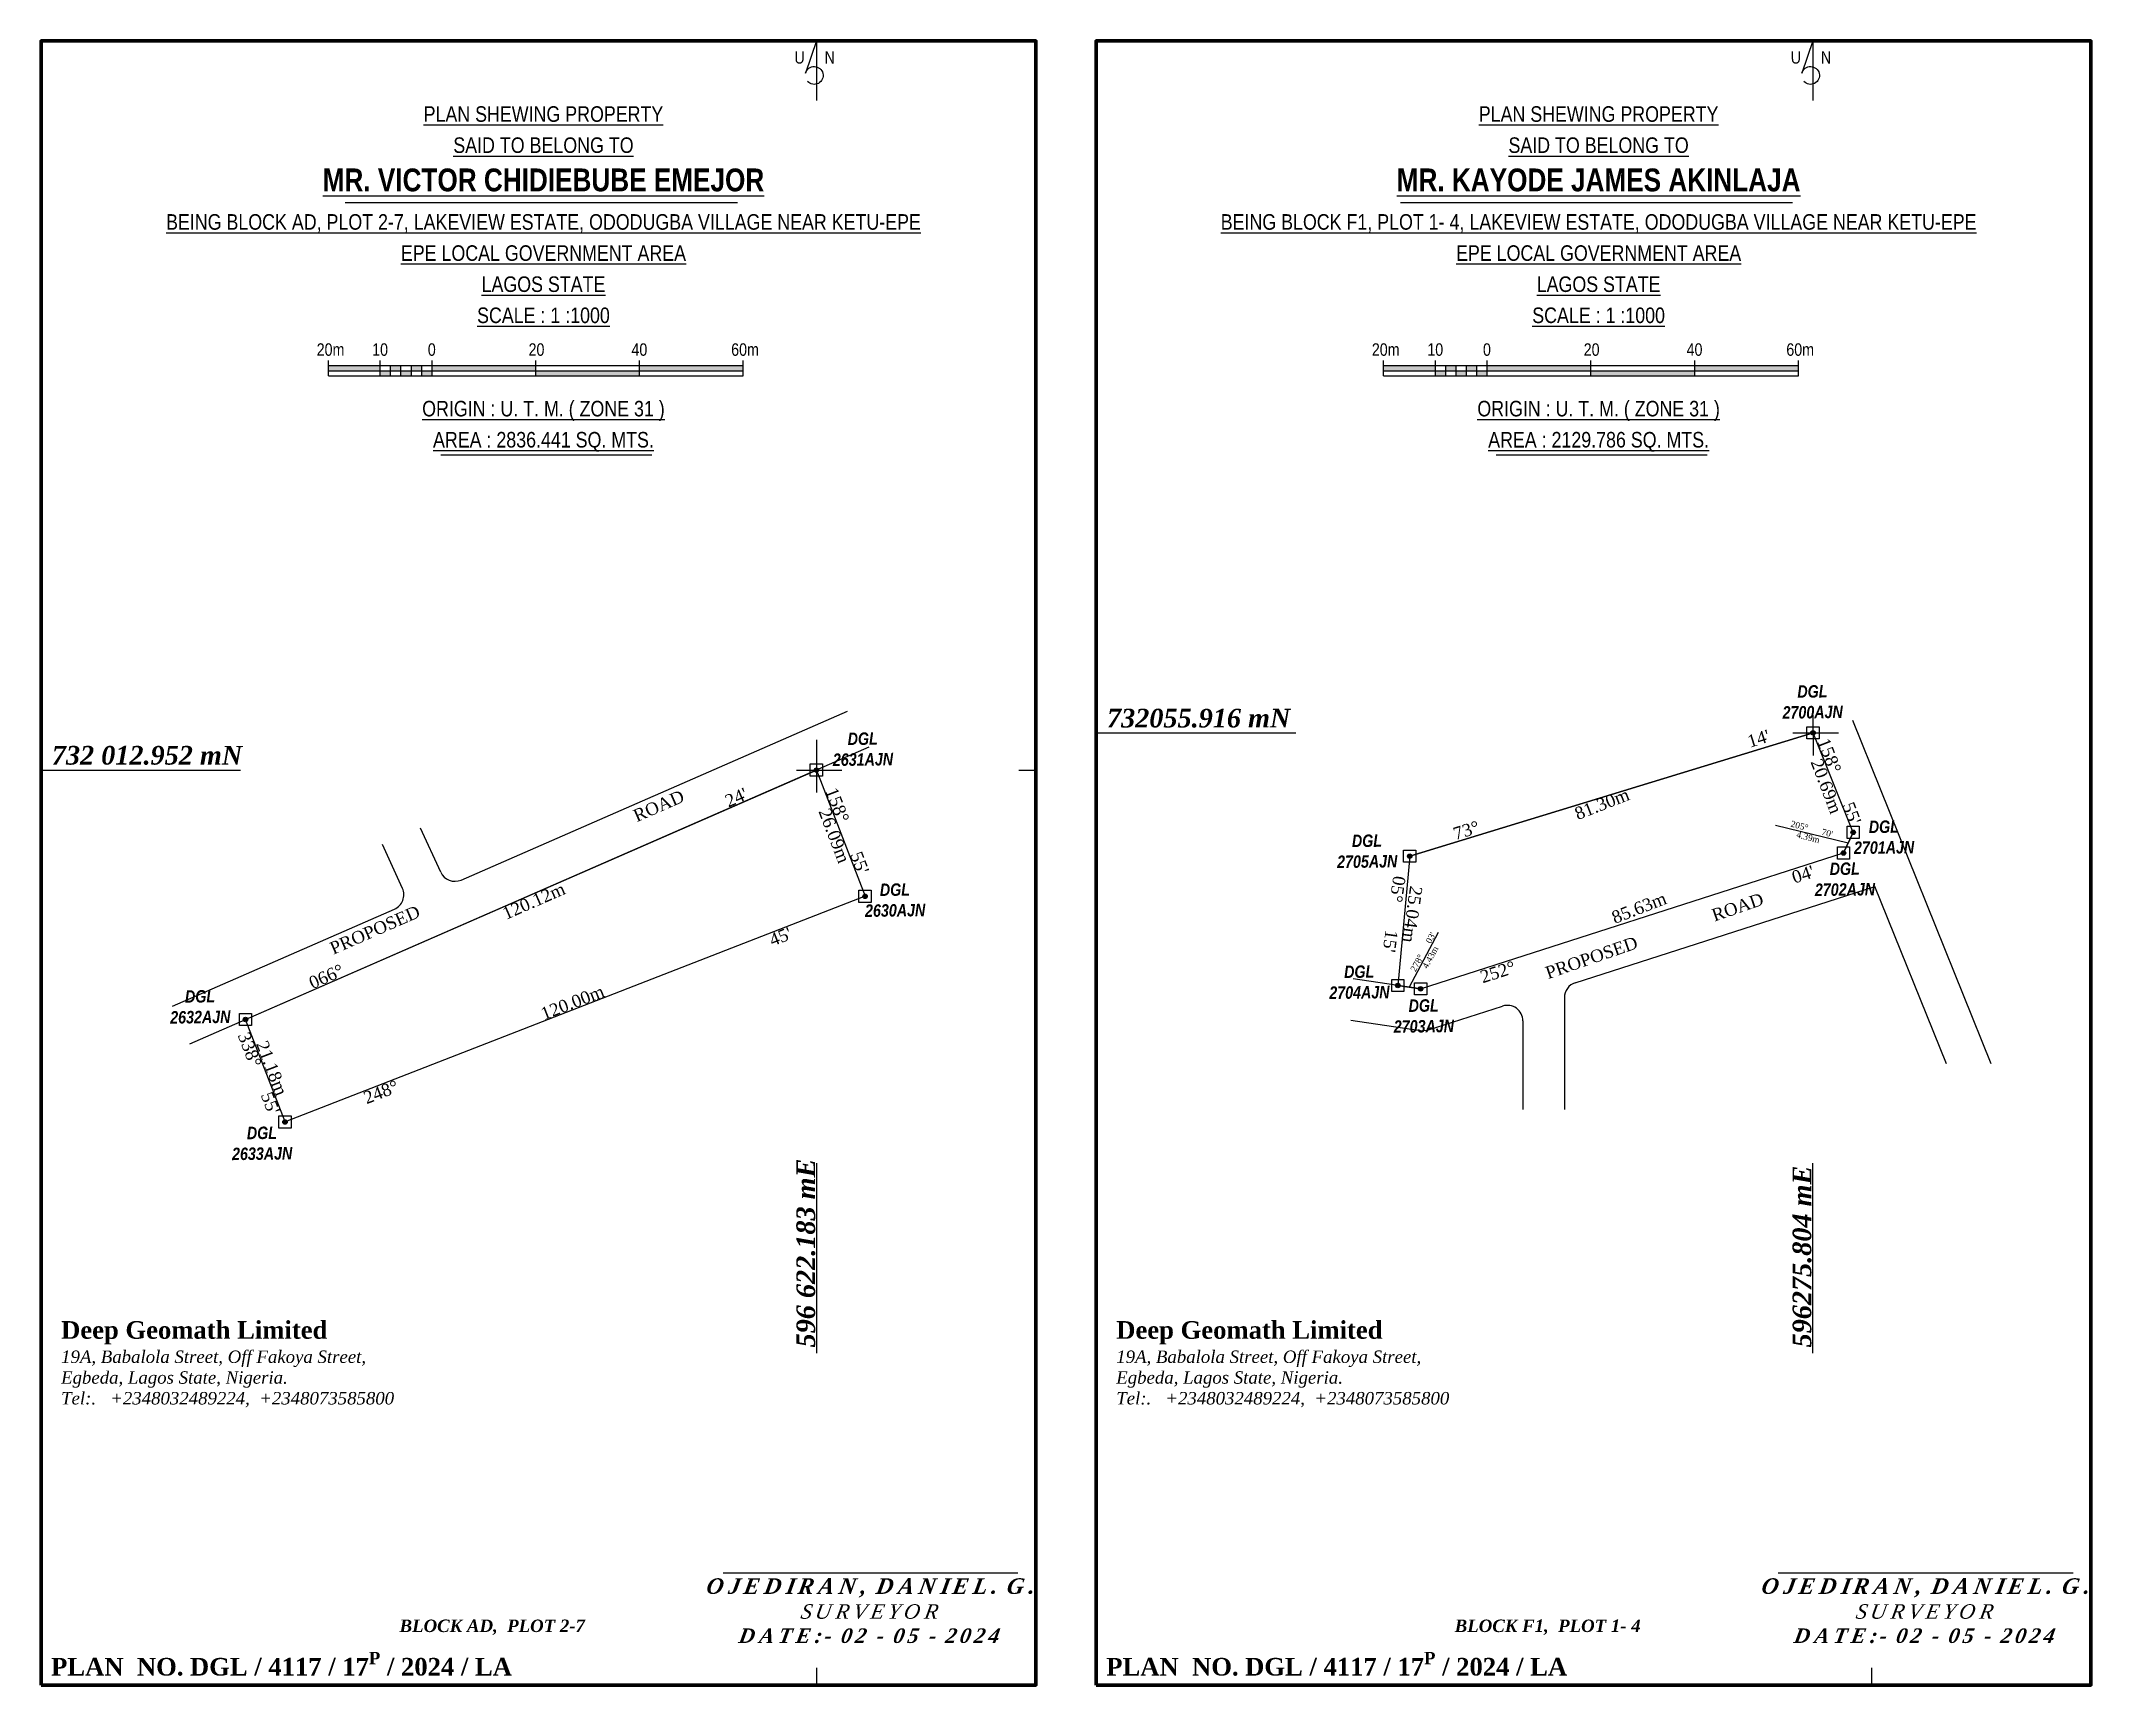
# Model space of a CAD drawing. Header units: metres. Extents: x 527079 to 600981, y 729644 to 782828.
# Drawn here: x 598532.2 to 598927.4, y 730621.8 to 730938.8 of the extents above; entities that cross this region are included whole.
import ezdxf

# ---------------------------------------------------------------- set-up
doc = ezdxf.new("R2010")
doc.units = ezdxf.units.M
doc.header["$MEASUREMENT"] = 0
doc.layers.add('adjusted', color=7, linetype='Continuous')
doc.layers.add('GRID&TITLE', color=7, linetype='Continuous')
doc.styles.add('style2', font='')
doc.styles.get('style2').set_extended_font_data('Arial Black')

msp = doc.modelspace()

# ---------------------------------------------------------------- texts
at = {"color": 0}
for s, insert, char_height, width, attachment_point in [('{\\fArial Narrow|b0|i0|c0|p34;U     N}', (598681.32843, 730936.86312), 2.4, 53.8502379, 2), ('{\\fArial Narrow|b0|i0|c0|p34;U     N}', (598873.40724, 730936.86312), 2.4, 53.8502379, 2), ('{\\fArial Narrow|b0|i0|c0|p34;20m}', (598588.00423, 730880.53197), 2.4, 53.8502379, 2), ('{\\fArial Narrow|b0|i0|c0|p34;10}', (598597.55661, 730880.53197), 2.4, 53.8502379, 2), ('{\\fArial Narrow|b0|i0|c0|p34;0}', (598607.52145, 730880.53197), 2.4, 53.8502379, 2), ('{\\fArial Narrow|b0|i0|c0|p34;20}', (598627.70687, 730880.53197), 2.4, 53.8502379, 2), ('{\\fArial Narrow|b0|i0|c0|p34;40}', (598647.54099, 730880.53197), 2.4, 53.8502379, 2), ('{\\fArial Narrow|b0|i0|c0|p34;60m}', (598667.91291, 730880.53197), 2.4, 53.8502379, 2), ('{\\fArial Narrow|b0|i0|c0|p34;20m}', (598791.42722, 730880.53197), 2.4, 53.8502379, 2), ('{\\fArial Narrow|b0|i0|c0|p34;10}', (598800.9796, 730880.53197), 2.4, 53.8502379, 2), ('{\\fArial Narrow|b0|i0|c0|p34;0}', (598810.94443, 730880.53197), 2.4, 53.8502379, 2), ('{\\fArial Narrow|b0|i0|c0|p34;20}', (598831.12986, 730880.53197), 2.4, 53.8502379, 2), ('{\\fArial Narrow|b0|i0|c0|p34;40}', (598850.96398, 730880.53197), 2.4, 53.8502379, 2), ('{\\fArial Narrow|b0|i0|c0|p34;60m}', (598871.3359, 730880.53197), 2.4, 53.8502379, 2), ('{\\fTimes New Roman|b1|i1|c0|p18;732055.916 mN}', (598737.69692, 730810.06794), 3.6, 91.9257543, 1), ('{\\fTimes New Roman|b1|i1|c0|p18;732 012.952 mN}', (598534.27394, 730802.90648), 3.6, 91.9257543, 1), ('\\pi0.2701;{\\fTimes New Roman|b1|i1|c0|p18;\\H0.8824x;\\Q10.5;\\T1.3;OJEDIRAN, DANIEL. G.\\H1.1x;\\P\\fTimes New Roman|b0|i1|c0|p18;\\H0.8485x;SURVEYOR\\fTimes New Roman|b1|i1|c0|p18;\\P\\pi0;DATE:- 02 - 05 - 2024}', (598691.96869, 730642.41107), 3.4, 62.8671022, 2), ('\\pi0.2701;{\\fTimes New Roman|b1|i1|c0|p18;\\H0.8824x;\\Q10.5;\\T1.3;OJEDIRAN, DANIEL. G.\\H1.1x;\\P\\fTimes New Roman|b0|i1|c0|p18;\\H0.8485x;SURVEYOR\\fTimes New Roman|b1|i1|c0|p18;\\P\\pi0;DATE:- 02 - 05 - 2024}', (598895.39168, 730642.41107), 3.4, 62.8671022, 2), ('{\\fTimes New Roman|b1|i1|c0|p18;BLOCK AD,  PLOT 2-7}', (598601.30336, 730634.45028), 2.4, 91.9257543, 1), ('{\\fTimes New Roman|b1|i1|c0|p18;BLOCK F1,  PLOT 1- 4}', (598804.72634, 730634.45028), 2.4, 91.9257543, 1), ('\\A1;{\\fTimes New Roman|b1|i0|c0|p18;\\H1.03x;PLAN  NO.\\H0.9706x; \\H1.03x;DGL / 4117 / 17\\H0.7x;\\SP^ ;\\H1.429x; / 2024 / LA}', (598534.12445, 730628.21166), 3.3, 196.2580772, 1), ('\\A1;{\\fTimes New Roman|b1|i0|c0|p18;\\H1.03x;PLAN  NO.\\H0.9706x; \\H1.03x;DGL / 4117 / 17\\H0.7x;\\SP^ ;\\H1.429x; / 2024 / LA}', (598737.54744, 730628.21166), 3.3, 196.2580772, 1)]:
    msp.add_mtext(s, dxfattribs=dict(at, insert=insert, char_height=char_height, width=width, attachment_point=attachment_point))
at = {"color": 0, "char_height": 3, "width": 226.0015138, "attachment_point": 2, "line_spacing_factor": 1.2}
for s, insert in [('{\\fArial Narrow|b0|i0|c0|p34;\\LPLAN SHEWING PROPERTY\\PSAID TO BELONG TO\\P\\fArial Narrow|b1|i0|c0|p34;\\H1.467x;MR. VICTOR CHIDIEBUBE EMEJOR \\P\\fArial Narrow|b0|i0|c0|p34;\\H0.6817x;BEING BLOCK AD, PLOT 2-7, LAKEVIEW ESTATE, ODODUGBA VILLAGE NEAR KETU-EPE\\PEPE \\H0.9995x;LOCAL GOVERNMENT AREA\\PLAGOS STATE\\PSCALE : 1 :1000\\P\\P\\PORIGIN : U. T. M. ( ZONE 31 )\\PAREA : 2836.441 SQ. MTS.}', (598629.05085, 730926.24588)), ('{\\fArial Narrow|b0|i0|c0|p34;\\LPLAN SHEWING PROPERTY\\PSAID TO BELONG TO\\P\\fArial Narrow|b1|i0|c0|p34;\\H1.467x;MR. KAYODE JAMES AKINLAJA\\P\\fArial Narrow|b0|i0|c0|p34;\\H0.6817x;BEING BLOCK F1, PLOT 1- 4, LAKEVIEW ESTATE, ODODUGBA VILLAGE NEAR KETU-EPE\\PEPE \\H0.9995x;LOCAL GOVERNMENT AREA\\PLAGOS STATE\\PSCALE : 1 :1000\\P\\P\\PORIGIN : U. T. M. ( ZONE 31 )\\PAREA : 2129.786 SQ. MTS.}', (598832.47384, 730926.24588))]:
    msp.add_mtext(s, dxfattribs=dict(at, insert=insert))
at = {"color": 0}
for s, insert, char_height, width, attachment_point, rotation in [('\\pxt115;{\\fArial Narrow|b1|i1|c0|p34;DGL\\P2700AJN}', (598873.67406, 730814.6224), 2.4, 278.2584131, 2, 0.6991952), ('\\pxt115;{\\fArial Narrow|b1|i1|c0|p34;DGL\\P2631AJN}', (598690.5813, 730805.50574), 2.4, 278.2584131, 2, 0.6991952), ('\\pxt115;{\\fArial Narrow|b1|i1|c0|p34;DGL\\P2701AJN}', (598887.44537, 730788.53025), 2.4, 278.2584131, 2, 0.6991952), ('\\pxt115;{\\fArial Narrow|b1|i1|c0|p34;DGL\\P2705AJN}', (598787.80072, 730785.82666), 2.4, 278.2584131, 2, 0.6991952), ('\\pxt115;{\\fArial Narrow|b1|i1|c0|p34;DGL\\P2702AJN}', (598879.90398, 730780.42982), 2.4, 278.2584131, 2, 0.6991952), ('\\pxt115;{\\fArial Narrow|b1|i1|c0|p34;DGL\\P2630AJN}', (598696.79029, 730776.40542), 2.4, 278.2584131, 2, 0.6991952), ('\\pxt115;{\\fArial Narrow|b1|i1|c0|p34;DGL\\P2704AJN}', (598786.29471, 730760.58365), 2.4, 278.2584131, 2, 0.6991952), ('\\pxt115;{\\fArial Narrow|b1|i1|c0|p34;DGL\\P2632AJN}', (598562.82896, 730755.82862), 2.4, 278.2584131, 2, 0.6991952), ('\\pxt115;{\\fArial Narrow|b1|i1|c0|p34;DGL\\P2703AJN}', (598798.72664, 730754.05505), 2.4, 278.2584131, 2, 0.6991952), ('\\pxt115;{\\fArial Narrow|b1|i1|c0|p34;DGL\\P2633AJN}', (598574.75445, 730729.5009), 2.4, 278.2584131, 2, 0.6991952), ('{\\fTimes New Roman|b1|i1|c0|p18;596 622.183 mE}', (598677.8167, 730686.92519), 3.6, 93.3524288, 1, 90), ('{\\fTimes New Roman|b1|i1|c0|p18;596275.804 mE}', (598869.87089, 730686.92519), 3.6, 93.3524288, 1, 90)]:
    msp.add_mtext(s, dxfattribs=dict(at, insert=insert, char_height=char_height, width=width, attachment_point=attachment_point, rotation=rotation))
at = {"color": 0, "linetype": 'Continuous', "lineweight": -3}
for s, insert, char_height, attachment_point, rotation in [("{\\fTimes New Roman|b0|i0|c0|p18;73°                                                            14'}", (598835.30915, 730794.24721), 2.4, 8, 17.4228516), ("{\\fTimes New Roman|b0|i0|c0|p18;158°       55'}", (598877.74287, 730795.65534), 2.4, 8, 291.0767749), ('{\\fTimes New Roman|b0|i0|c0|p18;20.69m}', (598877.50959, 730795.56544), 2.4, 2, 291.0767749), ("{\\fTimes New Roman|b0|i0|c0|p18;066°                                                                                         24'}", (598626.59277, 730774.32097), 2.4, 8, 23.597943), ('{\\fTimes New Roman|b0|i0|c0|p18;PROPOSED                                                  ROAD}', (598621.53941, 730779.67007), 2.4, 2, 23.597943), ("{\\fTimes New Roman|b0|i0|c0|p18;158°       55'}", (598686.48642, 730786.12172), 2.4, 8, 291.0767749), ('{\\fTimes New Roman|b0|i0|c0|p18;81.30m}', (598832.68381, 730792.82357), 2.4, 2, 21.3936714), ('{\\fTimes New Roman|b0|i0|c0|p18;26.09m}', (598686.25315, 730786.03181), 2.4, 2, 291.0767749), ("{\\fTimes New Roman|b0|i0|c0|p18;205°      70'}", (598873.70715, 730787.47989), 1.2, 2, 345.3113961), ('{\\fTimes New Roman|b0|i0|c0|p18;4.39m}', (598872.71956, 730784.68973), 1.2, 8, 345.3113961), ("{\\fTimes New Roman|b0|i0|c0|p18;252°                                                              04'}", (598841.47158, 730769.67715), 2.4, 2, 17.7335351), ('{\\fTimes New Roman|b0|i0|c0|p18;120.12m}', (598626.69285, 730774.09187), 2.4, 2, 23.597943), ("{\\fTimes New Roman|b0|i0|c0|p18;05°      15'}", (598794.25287, 730770.29943), 2.4, 2, 262.0021664), ('{\\fTimes New Roman|b0|i0|c0|p18;25.04m}', (598795.3383, 730770.59951), 2.4, 8, 262.0021664), ('{\\fTimes New Roman|b0|i0|c0|p18;PROPOSED                 ROAD}', (598842.84396, 730767.42152), 2.4, 2, 19.0803371), ('{\\fTimes New Roman|b0|i0|c0|p18;85.63m}', (598840.7199, 730770.52052), 2.4, 8, 21.2579226), ("{\\fTimes New Roman|b0|i0|c0|p18;248°                                                                                     45'}", (598635.18844, 730752.03425), 2.4, 2, 21.2579226), ("{\\fTimes New Roman|b0|i0|c0|p18;278°      03'}", (598798.10001, 730763.48384), 1.2, 2, 61.427251), ('{\\fTimes New Roman|b0|i0|c0|p18;4.43m}', (598800.57167, 730761.85558), 1.2, 8, 61.427251), ('{\\fTimes New Roman|b0|i0|c0|p18;120.00m}', (598635.0978, 730752.26724), 2.4, 8, 21.2579226), ("{\\fTimes New Roman|b0|i0|c0|p18;338°      55'}", (598575.29951, 730740.23545), 2.4, 2, 291.0767749), ('{\\fTimes New Roman|b0|i0|c0|p18;21.18m}', (598575.53278, 730740.32535), 2.4, 8, 291.0767749)]:
    msp.add_mtext(s, dxfattribs=dict(at, insert=insert, char_height=char_height, attachment_point=attachment_point, rotation=rotation))
at = {"layer": 'GRID&TITLE', "color": 0, "char_height": 3, "width": 235.1699559, "attachment_point": 1, "style": 'style2'}
for insert in [(598536.0581, 730691.99669), (598739.48109, 730691.99669)]:
    msp.add_mtext('{\\fTimes New Roman|b1|i0|c0|p18;\\H1.133x;Deep Geomath Limited\\P\\fTimes New Roman|b0|i1|c0|p18;\\H0.7061x;19A, Babalola Street, Off Fakoya Street, \\PEgbeda, Lagos State, Nigeria.\\PTel:.   +2348032489224,  +2348073585800}', dxfattribs=dict(at, insert=insert))

# ---------------------------------------------------------------- hatches: boundary and pattern name
h = msp.add_hatch(color=0)
h.paths.add_polyline_path([(598597.57979, 730876.2501), (598587.57979, 730876.2501), (598587.57979, 730875.2501), (598597.57979, 730875.2501)])
h.paths.add_polyline_path([(598627.57979, 730876.2501), (598607.57979, 730876.2501), (598607.57979, 730875.2501), (598627.57979, 730875.2501)])
h.paths.add_polyline_path([(598667.57979, 730876.2501), (598647.57979, 730876.2501), (598647.57979, 730875.2501), (598667.57979, 730875.2501)])
h = msp.add_hatch(color=0)
h.paths.add_polyline_path([(598605.57979, 730875.2501), (598605.57979, 730874.2501), (598607.57979, 730874.2501), (598607.57979, 730875.2501)])
h.paths.add_polyline_path([(598603.57979, 730876.2501), (598603.57979, 730875.2501), (598605.57979, 730875.2501), (598605.57979, 730876.2501)])
h.paths.add_polyline_path([(598603.57979, 730874.2501), (598603.57979, 730875.2501), (598601.57979, 730875.2501), (598601.57979, 730874.2501)])
h.paths.add_polyline_path([(598599.57979, 730876.2501), (598599.57979, 730875.2501), (598601.57979, 730875.2501), (598601.57979, 730876.2501)])
h.paths.add_polyline_path([(598597.57979, 730875.2501), (598597.57979, 730874.2501), (598599.57979, 730874.2501), (598599.57979, 730875.2501)])
for points in [[(598647.57979, 730875.2501), (598627.57979, 730875.2501), (598627.57979, 730874.2501), (598647.57979, 730874.2501)], [(598851.00278, 730875.2501), (598831.00278, 730875.2501), (598831.00278, 730874.2501), (598851.00278, 730874.2501)], [(598874.23917, 730805.43601, 1), (598873.37914, 730805.43601, 1)], [(598682.10872, 730798.24866, 1), (598681.2487, 730798.24866, 1)], [(598881.97742, 730786.24344, 1), (598881.11739, 730786.24344, 1)], [(598796.49262, 730781.64965, 1), (598795.63259, 730781.64965, 1)], [(598880.113, 730782.26551, 1), (598879.25298, 730782.26551, 1)], [(598691.49088, 730773.90487, 1), (598690.63085, 730773.90487, 1)], [(598794.19438, 730756.71596, 1), (598793.33436, 730756.71596, 1)], [(598798.58213, 730756.06174, 1), (598797.7221, 730756.06174, 1)], [(598572.03693, 730750.16418, 1), (598571.1769, 730750.16418, 1)], [(598579.65539, 730730.39662, 1), (598578.79536, 730730.39662, 1)]]:
    msp.add_hatch(color=0).paths.add_polyline_path(points)
h = msp.add_hatch(color=0)
h.paths.add_polyline_path([(598801.00278, 730876.2501), (598791.00278, 730876.2501), (598791.00278, 730875.2501), (598801.00278, 730875.2501)])
h.paths.add_polyline_path([(598831.00278, 730876.2501), (598811.00278, 730876.2501), (598811.00278, 730875.2501), (598831.00278, 730875.2501)])
h.paths.add_polyline_path([(598871.00278, 730876.2501), (598851.00278, 730876.2501), (598851.00278, 730875.2501), (598871.00278, 730875.2501)])
h = msp.add_hatch(color=0)
h.paths.add_polyline_path([(598809.00278, 730875.2501), (598809.00278, 730874.2501), (598811.00278, 730874.2501), (598811.00278, 730875.2501)])
h.paths.add_polyline_path([(598807.00278, 730876.2501), (598807.00278, 730875.2501), (598809.00278, 730875.2501), (598809.00278, 730876.2501)])
h.paths.add_polyline_path([(598807.00278, 730874.2501), (598807.00278, 730875.2501), (598805.00278, 730875.2501), (598805.00278, 730874.2501)])
h.paths.add_polyline_path([(598803.00278, 730876.2501), (598803.00278, 730875.2501), (598805.00278, 730875.2501), (598805.00278, 730876.2501)])
h.paths.add_polyline_path([(598801.00278, 730875.2501), (598801.00278, 730874.2501), (598803.00278, 730874.2501), (598803.00278, 730875.2501)])

# ---------------------------------------------------------------- linework, layer by layer
at = {"color": 0}
for p, q in [((598587.57979, 730874.2501), (598587.57979, 730877.2501)), ((598587.57979, 730874.2501), (598587.57979, 730877.2501)), ((598597.57979, 730874.2501), (598597.57979, 730877.2501)), ((598597.57979, 730874.2501), (598597.57979, 730877.2501)), ((598599.57979, 730874.2501), (598599.57979, 730876.2501)), ((598601.57979, 730874.2501), (598601.57979, 730876.2501)), ((598603.57979, 730874.2501), (598603.57979, 730876.2501)), ((598605.57979, 730874.2501), (598605.57979, 730876.2501)), ((598607.57979, 730874.2501), (598607.57979, 730877.2501)), ((598627.57979, 730874.2501), (598627.57979, 730877.2501)), ((598627.57979, 730875.2501), (598647.57979, 730875.2501)), ((598647.57979, 730874.2501), (598647.57979, 730877.2501)), ((598667.57979, 730874.2501), (598667.57979, 730877.2501)), ((598791.00278, 730874.2501), (598791.00278, 730877.2501)), ((598791.00278, 730874.2501), (598791.00278, 730877.2501)), ((598801.00278, 730874.2501), (598801.00278, 730877.2501)), ((598801.00278, 730874.2501), (598801.00278, 730877.2501)), ((598803.00278, 730874.2501), (598803.00278, 730876.2501)), ((598805.00278, 730874.2501), (598805.00278, 730876.2501)), ((598807.00278, 730874.2501), (598807.00278, 730876.2501)), ((598809.00278, 730874.2501), (598809.00278, 730876.2501)), ((598811.00278, 730874.2501), (598811.00278, 730877.2501)), ((598831.00278, 730874.2501), (598831.00278, 730877.2501)), ((598831.00278, 730875.2501), (598851.00278, 730875.2501)), ((598851.00278, 730874.2501), (598851.00278, 730877.2501)), ((598871.00278, 730874.2501), (598871.00278, 730877.2501)), ((598613.17237, 730777.05194), (598687.69477, 730809.60679)), ((598560.89132, 730745.48311), (598691.87013, 730802.70075)), ((598601.87056, 730775.4398), (598598.02204, 730783.88654)), ((598609.24143, 730778.55722), (598605.36967, 730787.05497)), ((598557.52556, 730752.74282), (598600.34152, 730771.44682)), ((598663.67313, 730643.46248), (598720.51107, 730643.46248)), ((598867.09611, 730643.46248), (598923.93405, 730643.46248))]:
    msp.add_line(p, q, dxfattribs=at)
for p, q in [((598873.80915, 730805.43601), (598873.80915, 730808.8345)), ((598908.16928, 730741.60914), (598881.48774, 730807.78525)), ((598873.80915, 730805.43601), (598873.80915, 730801.06833)), ((598880.58929, 730784.17808), (598866.59251, 730787.56107)), ((598827.96712, 730757.24116), (598885.75274, 730775.81328)), ((598899.54351, 730741.60914), (598885.75274, 730775.81328)), ((598798.15212, 730756.06174), (598785.13561, 730758.00252)), ((598799.48796, 730748.08805), (598813.96712, 730752.7416)), ((598825.88506, 730754.38505), (598825.88506, 730732.79914)), ((598798.12761, 730747.97696), (598784.70772, 730749.97788)), ((598798.12761, 730747.97696), (598799.48796, 730748.08805)), ((598817.88506, 730749.88549), (598817.88506, 730732.79914))]:
    msp.add_line(p, q)
at = {"color": 1}
for p, q in [((598796.0626, 730781.64965), (598873.80915, 730805.43601)), ((598881.5474, 730786.24344), (598879.68299, 730782.26551)), ((598798.15212, 730756.06174), (598879.68299, 730782.26551))]:
    msp.add_line(p, q, dxfattribs=at)
at = {"color": 0}
for points in [[(598681.67871, 730938.82881), (598679.58877, 730932.65711, -3.816456624), (598679.97722, 730931.01635)], [(598873.75753, 730938.82881), (598871.66759, 730932.65711, -3.816456624), (598872.05604, 730931.01635)]]:
    msp.add_lwpolyline(points, format="xyb", dxfattribs=at)
for points in [[(598681.67871, 730938.82881), (598681.67871, 730927.33462)], [(598873.75753, 730938.82881), (598873.75753, 730927.33462)], [(598590.84177, 730907.70642), (598666.43254, 730907.70642)], [(598794.26475, 730907.70642), (598869.85553, 730907.70642)], [(598587.57979, 730876.2501), (598667.57979, 730876.2501)], [(598587.57979, 730875.2501), (598627.57979, 730875.2501)], [(598647.57979, 730875.2501), (598667.57979, 730875.2501)], [(598791.00278, 730876.2501), (598871.00278, 730876.2501)], [(598791.00278, 730875.2501), (598831.00278, 730875.2501)], [(598851.00278, 730875.2501), (598871.00278, 730875.2501)], [(598587.57979, 730874.2501), (598667.57979, 730874.2501)], [(598791.00278, 730874.2501), (598871.00278, 730874.2501)], [(598609.27277, 730859.06312), (598649.94771, 730859.06312)], [(598812.69576, 730859.06312), (598853.3707, 730859.06312)], [(598681.67871, 730804.0526), (598681.67871, 730793.89765)], [(598735.6057, 730805.41012), (598774.08688, 730805.41012)], [(598869.93603, 730805.43601), (598878.72776, 730805.43601)], [(598872.63146, 730806.6137), (598874.98685, 730806.6137), (598874.98685, 730804.25831), (598872.63146, 730804.25831), (598872.63146, 730806.6137)], [(598532.18272, 730798.24866), (598570.6639, 730798.24866)], [(598677.80559, 730798.24866), (598686.59731, 730798.24866)], [(598680.50101, 730799.42636), (598682.85641, 730799.42636), (598682.85641, 730797.07097), (598680.50101, 730797.07097), (598680.50101, 730799.42636)], [(598720.69702, 730798.24866), (598723.97872, 730798.24866)], [(598880.36971, 730787.42114), (598882.7251, 730787.42114), (598882.7251, 730785.06574), (598880.36971, 730785.06574), (598880.36971, 730787.42114)], [(598794.88491, 730782.82735), (598797.2403, 730782.82735), (598797.2403, 730780.47196), (598794.88491, 730780.47196), (598794.88491, 730782.82735)], [(598878.5053, 730783.4432), (598880.86069, 730783.4432), (598880.86069, 730781.08781), (598878.5053, 730781.08781), (598878.5053, 730783.4432)], [(598689.88317, 730775.08256), (598692.23856, 730775.08256), (598692.23856, 730772.72717), (598689.88317, 730772.72717), (598689.88317, 730775.08256)], [(598795.95706, 730756.32768), (598801.63609, 730766.99243)], [(598792.58668, 730757.89365), (598794.94207, 730757.89365), (598794.94207, 730755.53826), (598792.58668, 730755.53826), (598792.58668, 730757.89365)], [(598796.97442, 730757.23944), (598799.32981, 730757.23944), (598799.32981, 730754.88405), (598796.97442, 730754.88405), (598796.97442, 730757.23944)], [(598570.42922, 730751.34188), (598572.78461, 730751.34188), (598572.78461, 730748.98649), (598570.42922, 730748.98649), (598570.42922, 730751.34188)], [(598578.04768, 730731.57432), (598580.40307, 730731.57432), (598580.40307, 730729.21893), (598578.04768, 730729.21893), (598578.04768, 730731.57432)], [(598681.67871, 730722.42449), (598681.67871, 730685.80547)], [(598873.73291, 730722.42449), (598873.73291, 730685.80547)], [(598681.67871, 730625.12158), (598681.67871, 730621.83481)], [(598885.1017, 730625.12158), (598885.1017, 730621.83481)]]:
    msp.add_lwpolyline(points, dxfattribs=at)
at = {"color": 1}
msp.add_lwpolyline([(598796.0626, 730781.64965), (598793.76437, 730756.71596), (598798.15212, 730756.06174), (598879.68299, 730782.26551), (598881.5474, 730786.24344), (598873.80915, 730805.43601), (598796.0626, 730781.64965)], dxfattribs=at)
at = {"color": 0}
msp.add_lwpolyline([(598571.60691, 730750.16418), (598681.67871, 730798.24866), (598691.06086, 730773.90487), (598579.22538, 730730.39662)], close=True, dxfattribs=at)
for centre in [(598873.80915, 730805.43601), (598681.67871, 730798.24866), (598881.5474, 730786.24344), (598796.0626, 730781.64965), (598879.68299, 730782.26551), (598691.06086, 730773.90487), (598793.76437, 730756.71596), (598798.15212, 730756.06174), (598571.60691, 730750.16418), (598579.22538, 730730.39662)]:
    msp.add_circle(centre, 0.43001, dxfattribs=at)
for centre, start, end in [((598611.97142, 730779.80107), 204.4951059, 293.597943), ((598599.14057, 730774.19596), 293.597943, 24.4951059)]:
    msp.add_arc(centre, 3, start, end, dxfattribs=at)
for centre, start, end in [((598828.88506, 730754.38505), 107.8172423, 180), ((598814.88506, 730749.88549), 0, 107.8172423)]:
    msp.add_arc(centre, 3, start, end)
at = {"layer": 'adjusted', "color": 0, "lineweight": 100}
for points in [[(598532.18272, 730621.83481), (598532.18272, 730938.82881), (598723.97872, 730938.82881), (598723.97872, 730621.83481)], [(598735.6057, 730621.83481), (598735.6057, 730938.82881), (598927.4017, 730938.82881), (598927.4017, 730621.83481)]]:
    msp.add_lwpolyline(points, close=True, dxfattribs=at)

msp.set_redraw_order([(e.dxf.handle, doc.entitydb.next_handle()) for e in msp.query("TEXT MTEXT ATTDEF DIMENSION ARC_DIMENSION")])  # texts and dimensions are drawn at this point

doc.saveas('drawing.dxf')
